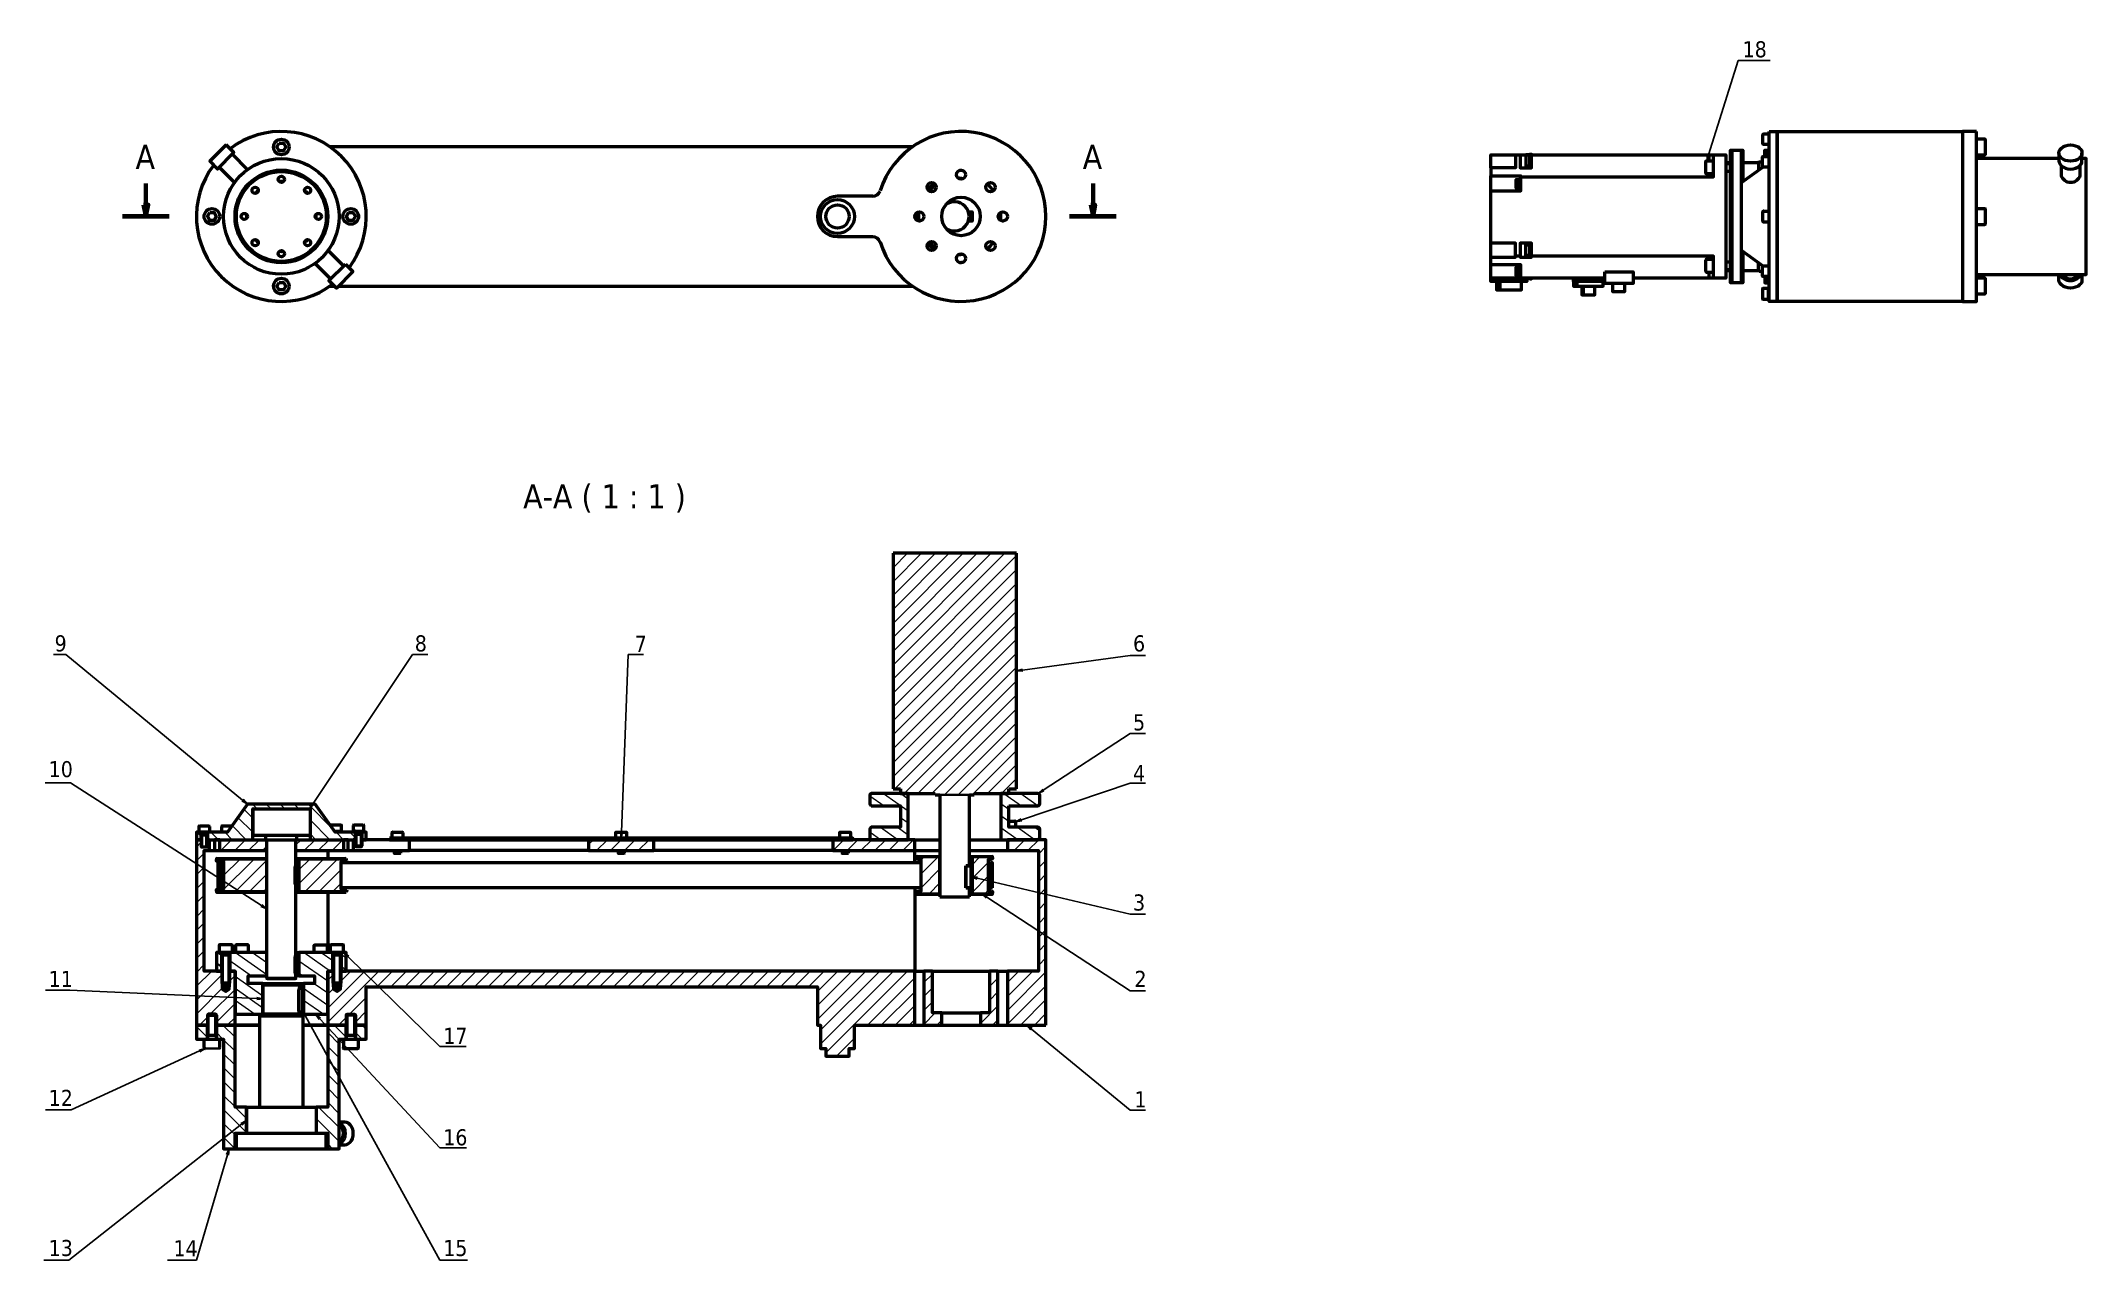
# Model space of a CAD drawing. Header units: millimetres. Extents: x 20106 to 36223, y 4604 to 8014.
# Drawn here: x 20106 to 21425, y 4604 to 5390 of the extents above; entities outside this region: 1.
import ezdxf
from ezdxf import colors
from ezdxf.entities.mleader import LeaderData, LeaderLine
from ezdxf.math import Vec2, Vec3

# ---------------------------------------------------------------- set-up
doc = ezdxf.new("R2010")
doc.units = ezdxf.units.MM
doc.linetypes.add('AM_ISO08W050', pattern=[18, 12, -1.5, 3, -1.5])
doc.linetypes.add('CENTER', pattern=[50.8, 31.75, -6.35, 6.35, -6.35])
doc.layers.get('0').update_dxf_attribs({"lineweight": 35})
for name, color, linetype, lineweight in [('duong tam', 5, 'CENTER', 13), ('Nét mảnh', 130, 'Continuous', 13), ('Nét đậm', 7, 'Continuous', 35)]:
    doc.layers.add(name, color=color, linetype=linetype, lineweight=lineweight)
doc.styles.add('PDF Tahoma', font='tahoma.ttf')
doc.styles.get("Standard").update_dxf_attribs({"font": '', "height": 4.375})
doc.styles.get('Standard').set_extended_font_data('TCVN 7284')
pattern_1 = [(45, (1249.0693, 210.0753), (-4.490128, 4.490128), [])]
pattern_2 = [(145, (1249.0693, 210.0753), (-3.6422104, -5.2016155), [])]
pattern_3 = [(135, (1249.0693, 210.0753), (-4.490128, -4.490128), [])]

msp = doc.modelspace()

# ---------------------------------------------------------------- texts
at = {"layer": 'Nét đậm', "attachment_point": 4, "style": 'PDF Tahoma'}
for s, insert, char_height in [('18', (21203.7, 5384.7), 10.35), ('A', (20166.6, 5315.4), 15.6), ('A', (20777.8, 5315.4), 15.6), ('A-A ( 1 : 1 )', (20416.7, 5095.1), 15.6), ('9', (20114.4, 5001.6), 10.4), ('8', (20346.8, 5001.6), 10.4), ('7', (20488.7, 5001.4), 10.4), ('6', (20810.3, 5001.6), 10.4), ('5', (20810.3, 4950.7), 10.4), ('10', (20110.6, 4920.5), 10.35), ('4', (20810.3, 4918), 10.4), ('3', (20810.3, 4834.5), 10.4), ('11', (20110.6, 4785.3), 10.35), ('2', (20811.2, 4785.3), 10.4), ('17', (20365.2, 4748.6), 10.35), ('12', (20110.6, 4708.6), 10.35), ('1', (20811.2, 4707.6), 10.4), ('16', (20365.2, 4683.1), 10.35), ('13', (20110.6, 4611.7), 10.35), ('14', (20191.1, 4611.6), 10.35), ('15', (20365.2, 4611.7), 10.35)]:
    msp.add_mtext(s, dxfattribs=dict(at, insert=insert, char_height=char_height))

# ---------------------------------------------------------------- blocks, each defined once
blk = doc.blocks.new('_Open')
at = {"color": 0, "linetype": 'ByBlock', "lineweight": -2}
for p, q in [((-1, 0.17), (0, 0)), ((-1, -0.17), (0, 0)), ((0, 0), (-1, 0))]:
    blk.add_line(p, q, dxfattribs=at)

# ---------------------------------------------------------------- hatches: boundary and pattern name
at = {"layer": 'Nét mảnh', "true_color": 0x58ba48}
h = msp.add_hatch(dxfattribs=at)
h.set_pattern_fill('ANSI31', color=85, scale=2)
h.set_pattern_definition(pattern_1)
h.paths.add_polyline_path([(20735.1, 5059.8), (20655.4, 5059.8), (20655.4, 4907.9), (20660.3, 4907.9), (20660.3, 4904.9), (20682.7, 4904.9), (20682.7, 4904), (20685.7, 4904), (20704.7, 4904), (20707.8, 4904), (20707.8, 4904.9), (20730.2, 4904.9), (20730.2, 4907.9), (20735.1, 4907.9)])
h = msp.add_hatch(dxfattribs=at)
h.set_pattern_fill('ANSI31', color=85, scale=2, angle=90)
h.set_pattern_definition(pattern_3)
h.paths.add_polyline_path([(20242.2, 4895), (20242.6, 4895), (20278.8, 4895), (20279.2, 4895), (20279.2, 4875.1), (20308.6, 4875.1), (20308.6, 4880), (20295.5, 4880), (20282.6, 4898.1), (20238.8, 4898.1), (20225.9, 4880), (20214.3, 4880), (20213, 4880, 0.413935), (20213, 4879.9), (20213, 4875.1), (20242.2, 4875.1)])
h = msp.add_hatch(dxfattribs=at)
h.set_pattern_fill('ANSI31', color=85, scale=2, angle=100)
h.set_pattern_definition(pattern_2)
h.paths.add_polyline_path([(20665.2, 4904.9), (20641.3, 4904.9), (20640.4, 4904), (20640.4, 4898.1), (20641.3, 4896.9), (20660.3, 4896.9), (20660.3, 4883.1), (20641.3, 4883.1), (20640.4, 4882.1), (20640.4, 4876), (20641.3, 4875.1), (20665.2, 4875.1)])
h.paths.add_polyline_path([(20750.1, 4904), (20749, 4904.9), (20725, 4904.9), (20725, 4875.1), (20749, 4875.1), (20750.1, 4876), (20750.1, 4882.1), (20749, 4883.1), (20730.2, 4883.1), (20730.2, 4896.9), (20749, 4896.9), (20750.1, 4898.1)])
h = msp.add_hatch(dxfattribs=at)
h.set_pattern_fill('ANSI31', color=85, scale=2, angle=90)
h.set_pattern_definition(pattern_3)
h.paths.add_polyline_path([(20209, 4879.9, 0.414453), (20208.9, 4880), (20207.4, 4880), (20205.9, 4880), (20205.9, 4875.1), (20209, 4875.1)])
h = msp.add_hatch(dxfattribs=at)
h.set_pattern_fill('ANSI31', color=85, scale=2)
h.set_pattern_definition(pattern_1)
h.paths.add_polyline_path([(20222.8, 4780.3), (20222.3, 4780.3), (20222.3, 4790.4), (20218.8, 4790.4), (20210.9, 4790.4), (20210.9, 4859.7), (20205.9, 4862.8), (20205.9, 4755.5), (20213, 4755.5), (20213, 4761.9), (20213.5, 4762.5), (20215.8, 4762.5), (20218.3, 4762.5), (20218.8, 4761.9), (20218.8, 4755.5), (20230.8, 4755.5), (20230.8, 4790.4), (20227.4, 4790.4), (20227.4, 4780.3), (20226.8, 4780.3), (20226.8, 4778.4), (20224.9, 4777.1), (20222.8, 4778.4)])
h.paths.add_polyline_path([(20210.9, 4868.1), (20213.9, 4868.1), (20213.9, 4875.1), (20213.1, 4875.1), (20213, 4874.9), (20213, 4870.5), (20212.4, 4870.2), (20209.3, 4870.2), (20209, 4870.5), (20209, 4875.1), (20205.9, 4875.1), (20205.9, 4862.8), (20210.9, 4859.7)])
h.paths.add_polyline_path([(20251.3, 4875.1), (20250.7, 4875.1), (20242.2, 4875.1), (20220.9, 4875.1), (20220.9, 4868.1), (20251.3, 4868.1)])
h.paths.add_polyline_path([(20300.7, 4875.1), (20279.2, 4875.1), (20270.7, 4875.1), (20270.1, 4875.1), (20270.1, 4868.1), (20300.7, 4868.1)])
h = msp.add_hatch(dxfattribs=at)
h.set_pattern_fill('ANSI31', color=85, scale=2, angle=90)
h.set_pattern_definition(pattern_3)
h.paths.add_polyline_path([(20315.5, 4880), (20312.6, 4880), (20312.6, 4875.1), (20315.5, 4875.1)])
h = msp.add_hatch(dxfattribs=at)
h.set_pattern_fill('ANSI31', color=85, scale=2, angle=90)
h.set_pattern_definition(pattern_3)
h.paths.add_polyline_path([(20629.5, 4876), (20330.5, 4876), (20330.5, 4875.1), (20629.5, 4875.1)])
h = msp.add_hatch(dxfattribs=at)
h.set_pattern_fill('ANSI31', color=85, scale=2)
h.set_pattern_definition(pattern_1)
h.paths.add_polyline_path([(20501, 4875.1), (20459, 4875.1), (20459, 4868.1), (20501, 4868.1)])
h = msp.add_hatch(dxfattribs=at)
h.set_pattern_fill('ANSI31', color=85, scale=2)
h.set_pattern_definition(pattern_1)
h.paths.add_polyline_path([(20669.4, 4875.1), (20616.6, 4875.1), (20616.6, 4868.1), (20669.4, 4868.1)])
h.paths.add_polyline_path([(20754.1, 4875.1), (20729.2, 4875.1), (20729.2, 4868.1), (20749.2, 4868.1), (20749.2, 4790.4), (20729.2, 4790.4), (20729.2, 4755.5), (20754.1, 4755.5)])
h = msp.add_hatch(dxfattribs=at)
h.set_pattern_fill('ANSI31', color=85, scale=2)
h.set_pattern_definition(pattern_1)
h.paths.add_polyline_path([(20299.3, 4861), (20300.8, 4861), (20303, 4861.4), (20302.6, 4862.9), (20300.7, 4862.6), (20272, 4862.6), (20272, 4841.7), (20300.7, 4841.7), (20302.6, 4841.3), (20303, 4842.8), (20300.8, 4843.2), (20299.3, 4843.2)])
h.paths.add_polyline_path([(20251.3, 4862.6), (20220.7, 4862.6), (20218.8, 4862.9), (20218.6, 4861.4), (20220.7, 4861), (20223.4, 4861), (20223.4, 4851.8), (20239.4, 4841.7), (20251.3, 4841.7)])
h.paths.add_polyline_path([(20223.4, 4851.8), (20223.4, 4843.2), (20220.5, 4843.2), (20218.6, 4842.8), (20218.8, 4841.3), (20220.7, 4841.7), (20239.4, 4841.7)])
h = msp.add_hatch(dxfattribs=at)
h.set_pattern_fill('ANSI31', color=85, scale=2)
h.set_pattern_definition(pattern_1)
h.paths.add_polyline_path([(20685.7, 4864.1), (20671.9, 4864.1), (20670.7, 4864.3), (20670.4, 4862.9), (20671.7, 4862.6), (20673.4, 4862.6), (20673.4, 4841.7), (20671.7, 4841.7), (20670.4, 4841.5), (20670.7, 4840), (20671.9, 4840.2), (20685.7, 4840.2)])
h.paths.add_polyline_path([(20717.1, 4862.6), (20718.8, 4862.6), (20719.9, 4862.9), (20719.7, 4864.3), (20718.6, 4864.1), (20706.4, 4864.1), (20706.4, 4840.2), (20718.6, 4840.2), (20719.7, 4840), (20719.9, 4841.5), (20718.8, 4841.7), (20718.6, 4841.7), (20717.1, 4841.7)])
h = msp.add_hatch(dxfattribs=at)
h.set_pattern_fill('ANSI31', color=85, scale=2, angle=90)
h.set_pattern_definition(pattern_3)
h.paths.add_polyline_path([(20220.7, 4853.5), (20219.8, 4854.1), (20219.8, 4844.1), (20220.7, 4844.1)])
h = msp.add_hatch(dxfattribs=at)
h.set_pattern_fill('ANSI31', color=85, scale=2, angle=100)
h.set_pattern_definition(pattern_2)
h.paths.add_polyline_path([(20251.3, 4802.4), (20229.1, 4802.4), (20228.1, 4802.4), (20227.4, 4801.8), (20227.4, 4790.4), (20230.8, 4790.4), (20230.8, 4762.5), (20247.7, 4762.5), (20248.8, 4762.5), (20248.8, 4781.3), (20248.8, 4782.4), (20239.3, 4782.4), (20239.3, 4787.4), (20251.3, 4787.4)])
h = msp.add_hatch(dxfattribs=at)
h.set_pattern_fill('ANSI31', color=85, scale=2, angle=100)
h.set_pattern_definition(pattern_2)
h.paths.add_polyline_path([(20294, 4802.3, 0.411649), (20293.9, 4802.4), (20292.3, 4802.4), (20272, 4802.4), (20272, 4787.4), (20282.1, 4787.4), (20282.1, 4782.4), (20275, 4782.4), (20275, 4762.5), (20290.6, 4762.5), (20290.6, 4790.4), (20294, 4790.4)])
h.paths.add_polyline_path([(20302.6, 4802.4), (20300.9, 4802.4), (20299.3, 4802.4, 0.416978), (20299.2, 4802.3), (20299.2, 4790.4), (20302.4, 4790.4), (20302.6, 4790.6)])
h = msp.add_hatch(dxfattribs=at)
h.set_pattern_fill('ANSI31', color=85, scale=2)
h.set_pattern_definition(pattern_1)
h.paths.add_polyline_path([(20315.5, 4780.3), (20319.6, 4780.3), (20311, 4790.4), (20299.2, 4790.4), (20299.2, 4782.8), (20299.2, 4780.3), (20298.6, 4780.3), (20298.6, 4778.4), (20296.7, 4777.1), (20294.6, 4778.4), (20294.6, 4780.3), (20294, 4780.3), (20294, 4790.4), (20290.6, 4790.4), (20290.6, 4762.5), (20290.6, 4755.5), (20302.6, 4755.5), (20302.6, 4761.9), (20303.1, 4762.5), (20305.6, 4762.5), (20307.9, 4762.5), (20308.6, 4761.9), (20308.6, 4755.5), (20315.5, 4755.5)])
h.paths.add_polyline_path([(20299.2, 4782.8), (20298.6, 4782.4), (20298.6, 4780.3), (20299.2, 4780.3)], flags=17)
h.paths.add_polyline_path([(20294.6, 4782.4), (20294, 4782.8), (20294, 4780.3), (20294.6, 4780.3)], flags=17)
h.paths.add_polyline_path([(20669.4, 4790.4), (20311, 4790.4), (20319.6, 4780.3), (20606.6, 4780.3), (20606.6, 4755.5), (20608.7, 4755.5), (20608.7, 4740.5), (20612.1, 4740.5), (20612.1, 4735.5), (20627.1, 4735.5), (20627.1, 4740.5), (20630.5, 4740.5), (20630.5, 4755.5), (20669.4, 4755.5)])
h = msp.add_hatch(dxfattribs=at)
h.set_pattern_fill('ANSI31', color=85, scale=2)
h.set_pattern_definition(pattern_1)
h.paths.add_polyline_path([(20723.1, 4790.4), (20717.6, 4790.4), (20717.6, 4763.4), (20711.8, 4763.4), (20711.8, 4755.5), (20723.1, 4755.5)])
h.paths.add_polyline_path([(20680.8, 4790.4), (20675.3, 4790.4), (20675.3, 4755.5), (20686.9, 4755.5), (20686.9, 4763.4), (20680.8, 4763.4)])
h = msp.add_hatch(dxfattribs=at)
h.set_pattern_fill('ANSI31', color=85, scale=2, angle=90)
h.set_pattern_definition(pattern_3)
h.paths.add_polyline_path([(20230.8, 4755.5), (20218.8, 4755.5), (20218.8, 4746.6, 0.414297), (20218.9, 4746.5), (20219, 4746.5), (20220.9, 4746.5), (20223.4, 4746.5), (20223.4, 4675.7), (20230.8, 4675.7), (20230.8, 4685.8), (20231.8, 4685.8), (20238.2, 4685.8), (20238.2, 4702.7), (20230.8, 4702.7)])
h.paths.add_polyline_path([(20213, 4755.5), (20205.9, 4755.5), (20205.9, 4746.5), (20210.9, 4746.5), (20212.9, 4746.5, 0.414289), (20213, 4746.6)])
h.paths.add_polyline_path([(20298, 4746.5), (20300.7, 4746.5), (20302.5, 4746.5, 0.414097), (20302.6, 4746.6), (20302.6, 4755.5), (20290.6, 4755.5), (20290.6, 4702.7), (20283.2, 4702.7), (20283.2, 4685.8), (20289.7, 4685.8), (20290.6, 4685.8), (20290.6, 4675.7), (20298, 4675.7)])
h.paths.add_polyline_path([(20315.5, 4755.5), (20308.6, 4755.5), (20308.6, 4746.6, 0.414172), (20308.7, 4746.5), (20310.5, 4746.5), (20315.5, 4746.5)])
at = {"layer": 'Nét đậm', "transparency": 33554559}
for points in [[(20171.7, 5284.5), (20171.7, 5284.5), (20173.3, 5277.1), (20174.8, 5284.5)], [(20783, 5284.5), (20783, 5284.5), (20784.5, 5277.1), (20785.8, 5284.5)]]:
    msp.add_hatch(color=256, dxfattribs=at).paths.add_polyline_path(points)
at = {"layer": 'Nét đậm', "true_color": 0x58ba48}
h = msp.add_hatch(dxfattribs=at)
h.set_pattern_fill('ANSI31', color=85, scale=2, angle=90)
h.set_pattern_definition(pattern_3)
h.paths.add_polyline_path([(20719.5, 4860.1), (20718.6, 4860.1), (20718.6, 4844.1), (20719.5, 4844.1)])
h = msp.add_hatch(dxfattribs=at)
h.set_pattern_fill('ANSI31', color=85, scale=2, angle=100)
h.set_pattern_definition(pattern_2)
h.paths.add_polyline_path([(20222.3, 4802.3, 0.414163), (20222.2, 4802.4), (20220.5, 4802.4), (20218.8, 4802.4), (20218.8, 4790.4), (20222.3, 4790.4)])

# ---------------------------------------------------------------- linework, layer by layer
at = {"layer": 'duong tam', "linetype": 'AM_ISO08W050'}
msp.add_line((36222.5, 8014), (36191.4, 8014), dxfattribs=at)
at = {"layer": 'Nét đậm', "lineweight": 50}
for p, q in [((20735.1, 5059.8), (20655.4, 5059.8)), ((20655.4, 5059.8), (20655.4, 4907.9)), ((20735.1, 4907.9), (20735.1, 5059.8)), ((20655.4, 4907.9), (20660.3, 4907.9)), ((20660.3, 4907.9), (20660.3, 4904.9)), ((20660.3, 4904.9), (20682.7, 4904.9)), ((20682.7, 4904.9), (20682.7, 4904)), ((20682.7, 4904), (20685.7, 4904)), ((20685.7, 4904), (20685.7, 4838.3)), ((20704.7, 4858.2), (20704.7, 4904)), ((20704.7, 4904), (20707.8, 4904)), ((20707.8, 4904), (20707.8, 4904.9)), ((20707.8, 4904.9), (20730.2, 4904.9)), ((20730.2, 4904.9), (20730.2, 4907.9)), ((20730.2, 4907.9), (20735.1, 4907.9)), ((20300.7, 4862.6), (20272, 4862.6)), ((20272, 4862.6), (20272, 4841.7)), ((20302.6, 4862.9), (20300.7, 4862.6)), ((20300.8, 4861), (20303, 4861.4)), ((20303, 4861.4), (20302.6, 4862.9)), ((20702.3, 4857.8), (20702.3, 4858.2)), ((20702.3, 4858.2), (20704.7, 4858.2)), ((20702.3, 4855.2), (20702.3, 4857.8)), ((20702.6, 4855.2), (20702.6, 4858.2)), ((20705.9, 4855.2), (20705.9, 4858.2)), ((20705.9, 4858.2), (20706.2, 4857.8)), ((20706.2, 4857.8), (20706.2, 4855.2)), ((20702.3, 4847.2), (20702.3, 4855.2)), ((20702.3, 4844.5), (20702.3, 4847.2)), ((20702.3, 4844.1), (20702.3, 4844.5)), ((20704.7, 4844.1), (20702.3, 4844.1)), ((20702.6, 4847.2), (20702.6, 4855.2)), ((20702.6, 4844.1), (20702.6, 4847.2)), ((20702.6, 4844.1), (20705.9, 4844.1)), ((20704.7, 4838.3), (20704.7, 4844.1)), ((20705.9, 4847.2), (20705.9, 4855.2)), ((20705.9, 4844.1), (20705.9, 4847.2)), ((20706.2, 4844.5), (20705.9, 4844.1)), ((20706.2, 4855.2), (20706.2, 4847.2)), ((20706.2, 4847.2), (20706.2, 4844.5)), ((20272, 4841.7), (20300.7, 4841.7)), ((20300.7, 4841.7), (20302.6, 4841.3)), ((20302.6, 4841.3), (20300.7, 4841.7)), ((20300.8, 4843.2), (20303, 4842.8)), ((20303, 4842.8), (20302.6, 4841.3)), ((20685.7, 4838.3), (20704.7, 4838.3))]:
    msp.add_line(p, q, dxfattribs=at)
at = {"layer": 'Nét đậm'}
for p, q in [((20685.7, 4904), (20704.7, 4904)), ((20292.9, 4884.6), (20292.8, 4884.6)), ((20300.8, 4861), (20300.7, 4861)), ((20718.6, 4841.7), (20718.8, 4841.7)), ((20211.5, 4740.5), (20220.3, 4740.5))]:
    msp.add_line(p, q, dxfattribs=at)
at = {"layer": 'Nét đậm', "lineweight": 50}
for points in [[(20225.1, 5323.2), (20214.5, 5312.6), (20219.4, 5307.6), (20230, 5318.3)], [(20259.3, 5324.3), (20262.1, 5324.3), (20263.6, 5321.9), (20262.1, 5319.4), (20259.3, 5319.4), (20257.8, 5321.9)], [(21220.8, 5331.7), (21225.9, 5331.7), (21225.9, 5222.2), (21220.8, 5222.2)], [(21225.9, 5331.7), (21345.6, 5331.7), (21345.6, 5222.2), (21225.9, 5222.2)], [(21354.5, 5331.7), (21345.6, 5331.7), (21345.6, 5222.2), (21354.5, 5222.2)], [(21407.8, 5317.9), (21408, 5319), (21408.6, 5320.2), (21409.4, 5321.1), (21410.7, 5322.1), (21412, 5322.6), (21413.5, 5323), (21415.2, 5323.2), (21416.9, 5323), (21418.5, 5322.6), (21420, 5322.1), (21421.1, 5321.1), (21422.1, 5320.2), (21422.5, 5319), (21422.6, 5317.9), (21422.5, 5316.7), (21422.1, 5315.6), (21421.1, 5314.5), (21420, 5313.7), (21418.5, 5313.1), (21416.9, 5312.8), (21415.2, 5312.6), (21413.5, 5312.8), (21412, 5313.1), (21410.7, 5313.7), (21409.4, 5314.5), (21408.6, 5315.6), (21408, 5316.7)], [(20214.5, 5279.5), (20217.3, 5279.5), (20218.6, 5277.1), (20217.3, 5274.4), (20214.5, 5274.4), (20213, 5277.1)], [(20304.1, 5279.5), (20306.9, 5279.5), (20308.5, 5277.1), (20306.9, 5274.4), (20304.1, 5274.4), (20302.8, 5277.1)], [(20705.9, 5279.9), (20706.2, 5279.5), (20706.2, 5274.4), (20705.9, 5274)], [(20302, 5246.3), (20306.9, 5241.4), (20296.3, 5230.7), (20291.4, 5235.7)], [(21114.7, 5241.2), (21133.1, 5241.2), (21133.1, 5233.8), (21114.7, 5233.8)], [(20259.3, 5234.5), (20262.1, 5234.5), (20263.6, 5232.1), (20262.1, 5229.6), (20259.3, 5229.6), (20257.8, 5232.1)], [(20641.3, 4896.9), (20660.3, 4896.9), (20660.3, 4883.1), (20641.3, 4883.1), (20640.4, 4882.1), (20640.4, 4876), (20641.3, 4875.1), (20665.2, 4875.1), (20665.2, 4904.9), (20641.3, 4904.9), (20640.4, 4904), (20640.4, 4898.1)], [(20730.2, 4896.9), (20749, 4896.9), (20750.1, 4898.1), (20750.1, 4904), (20749, 4904.9), (20725, 4904.9), (20725, 4875.1), (20749, 4875.1), (20750.1, 4876), (20750.1, 4882.1), (20749, 4883.1), (20730.2, 4883.1)], [(20213, 4870.5), (20212.4, 4870.2), (20209.3, 4870.2), (20209, 4870.5)], [(20220.9, 4868.1), (20220.9, 4875.1), (20217.5, 4875.1), (20217.5, 4868.1)], [(20300.7, 4875.1), (20300.7, 4868.1), (20303.9, 4868.1), (20303.9, 4875.1)], [(20312.6, 4871.1), (20312.1, 4870.5), (20309, 4870.5), (20308.6, 4871.1)], [(20315.5, 4875.1), (20315.5, 4880), (20312.6, 4880), (20312.6, 4875.1)], [(20330.5, 4876), (20330.5, 4875.1), (20629.5, 4875.1), (20629.5, 4876)], [(20501, 4868.1), (20501, 4875.1), (20459, 4875.1), (20459, 4868.1)], [(20616.6, 4875.1), (20616.6, 4868.1), (20669.4, 4868.1), (20669.4, 4875.1)], [(20754.1, 4755.5), (20754.1, 4875.1), (20729.2, 4875.1), (20729.2, 4868.1), (20749.2, 4868.1), (20749.2, 4790.4), (20729.2, 4790.4), (20729.2, 4755.5)], [(20220.7, 4860.1), (20219.8, 4860.1), (20219.8, 4844.1), (20220.7, 4844.1)], [(20271.6, 4848.1), (20271.6, 4845.7), (20271.2, 4845.1), (20271.2, 4848.1), (20271.2, 4856.1), (20271.2, 4859.1), (20271.6, 4858.8), (20271.6, 4856.1)], [(20337.5, 4866.5), (20337.1, 4866.2), (20333.9, 4866.2), (20333.5, 4866.5)], [(20482, 4866.5), (20481.6, 4866.2), (20478.4, 4866.2), (20478, 4866.5)], [(20626.5, 4866.5), (20626.1, 4866.2), (20622.9, 4866.2), (20622.5, 4866.5)], [(20719.5, 4844.1), (20719.5, 4860.1), (20718.6, 4860.1), (20718.6, 4844.1)], [(20675.3, 4790.4), (20675.3, 4755.5), (20686.9, 4755.5), (20686.9, 4763.4), (20680.8, 4763.4), (20680.8, 4790.4)], [(20723.1, 4755.5), (20723.1, 4790.4), (20717.6, 4790.4), (20717.6, 4763.4), (20711.8, 4763.4), (20711.8, 4755.5)], [(20246.8, 4755.5), (20230.8, 4755.5)], [(20274.7, 4761.4), (20273.7, 4762.5), (20248.8, 4762.5), (20247.7, 4762.5), (20246.8, 4761.4)], [(20290.6, 4755.5), (20274.7, 4755.5)]]:
    msp.add_lwpolyline(points, close=True, dxfattribs=at)
for points in [[(20667.7, 5321.9), (20292.3, 5321.9)], [(21203.9, 5254.3), (21203.9, 5234.1), (21203, 5234.1), (21196.9, 5234.1), (21195.9, 5234.1), (21195.9, 5319.8), (21196.9, 5319.8), (21203, 5319.8), (21203.9, 5319.8), (21203.9, 5299.6)], [(21196.9, 5234.1), (21196.9, 5319.8)], [(21203, 5298.9), (21203, 5319.8)], [(21218, 5315.6), (21218, 5319.8), (21218.9, 5319.8), (21220.8, 5319.8)], [(21218.9, 5315.6), (21218.9, 5319.8)], [(20230.4, 5298.9), (20220.5, 5308.8)], [(20238.8, 5307.2), (20229.1, 5317.1)], [(21057.1, 5316.7), (21057.1, 5308.4), (21041.2, 5308.4), (21041.2, 5303.3), (21060.6, 5303.3), (21060.6, 5302.5), (21182.1, 5302.5), (21182.1, 5303.3), (21182.1, 5304.4)], [(21041.2, 5308.4), (21041.2, 5312.4), (21041.2, 5316.7), (21057.1, 5316.7), (21060.2, 5316.7), (21065.1, 5316.7), (21066.4, 5316.7), (21063.8, 5316.7), (21063.8, 5309.7), (21066.4, 5309.7)], [(21060.2, 5316.7), (21060.2, 5308.4), (21065.1, 5308.4), (21067.4, 5308.4), (21067.4, 5316.7)], [(21065.1, 5316.7), (21065.1, 5316.7)], [(21065.1, 5308.4), (21065.1, 5309.7)], [(21067.4, 5309.5), (21066.4, 5309.5), (21066.4, 5317.1), (21067.4, 5317.1), (21067.4, 5316.7), (21182.1, 5316.7), (21184.9, 5316.7), (21192.9, 5316.7), (21192.9, 5309.9), (21192.9, 5244), (21192.9, 5237.2), (21184.9, 5237.2), (21182.1, 5237.2), (21133.1, 5237.2)], [(21182.1, 5312.9), (21182.1, 5316.7)], [(21182.1, 5302.5), (21184.9, 5302.5), (21184.9, 5309.9), (21184.9, 5316.7)], [(21192.9, 5311.8), (21195.9, 5311.8)], [(21192.9, 5311.2), (21195.9, 5311.2)], [(21192.9, 5306.1), (21195.9, 5306.1)], [(21217, 5245), (21203, 5255), (21203, 5298.9), (21216.8, 5308.8)], [(21203.9, 5311.8), (21214, 5311.8), (21214, 5306.9)], [(21214.3, 5312.2), (21216.4, 5312.2)], [(21354.5, 5239.6), (21425.3, 5239.6), (21425.3, 5314.3), (21422.6, 5314.3)], [(21407.8, 5314.3), (21354.5, 5314.3)], [(21407.8, 5317.9), (21407.8, 5312.9), (21408, 5311.8), (21408.6, 5310.7), (21409.4, 5309.5), (21410.7, 5308.8), (21412, 5308.2), (21413.5, 5307.8), (21415.2, 5307.6), (21416.9, 5307.8), (21418.5, 5308.2), (21420, 5308.8), (21421.1, 5309.5), (21422.1, 5310.7), (21422.5, 5311.8), (21422.6, 5312.9), (21422.6, 5317.9)], [(21041.2, 5293.6), (21041.2, 5298.1), (21041.2, 5303.3)], [(21184.9, 5237.2), (21184.9, 5244), (21184.9, 5251.4), (21182.1, 5251.4), (21067.4, 5251.4), (21067.4, 5254.1), (21067.4, 5256.5), (21067.4, 5259.8), (21065.1, 5259.8), (21060.2, 5259.8), (21060.2, 5251.4), (21057.1, 5251.4), (21057.1, 5259.8), (21041.2, 5259.8), (21041.2, 5293.6), (21060.6, 5293.6), (21060.6, 5302.5)], [(21059.4, 5295.3), (21057.5, 5295.3), (21057.5, 5300.8), (21059.4, 5300.8)], [(21060.2, 5295.1), (21059.4, 5295.1), (21059.4, 5301), (21060.2, 5301)], [(21060.6, 5295.1), (21060.2, 5295.1), (21060.2, 5301.2), (21060.6, 5301.2)], [(21182.1, 5302.9), (21184.9, 5302.9)], [(20642.3, 5290), (20619.5, 5290)], [(20704.2, 5279.9), (20706.4, 5279.9), (20706.4, 5274), (20704.2, 5274)], [(20300.9, 5245.2), (20291, 5255)], [(20619.5, 5264), (20642.3, 5264)], [(21041.2, 5250.7), (21041.2, 5255.8), (21041.2, 5259.8)], [(21066.4, 5251.8), (21063.8, 5251.8), (21063.8, 5258.8), (21066.4, 5258.8)], [(21065.1, 5258.8), (21065.1, 5259.8)], [(21067.4, 5251.6), (21066.4, 5251.6), (21066.4, 5259), (21067.4, 5259)], [(21203, 5234.1), (21203, 5255)], [(20292.5, 5236.8), (20282.6, 5246.7)], [(21060.6, 5237.2), (21060.6, 5245.5), (21060.6, 5245.9), (21041.2, 5245.9), (21041.2, 5250.7), (21057.1, 5250.7), (21057.1, 5251.4)], [(21114.7, 5237.2), (21060.6, 5237.2), (21041.2, 5237.2), (21041.2, 5241.5), (21041.2, 5245.9)], [(21059.4, 5238.7), (21057.5, 5238.7), (21057.5, 5244.2), (21059.4, 5244.2)], [(21060.2, 5238.5), (21059.4, 5238.5), (21059.4, 5244.4), (21060.2, 5244.4)], [(21060.2, 5251.4), (21060.2, 5250.7), (21065.1, 5250.7), (21067.4, 5250.7), (21067.4, 5251.4)], [(21060.6, 5238.5), (21060.2, 5238.5), (21060.2, 5244.6), (21060.6, 5244.6)], [(21065.1, 5251.8), (21065.1, 5250.7)], [(21180, 5241.5), (21180, 5249)], [(21180.5, 5249.5), (21184.9, 5249.5)], [(21180.5, 5241), (21184.9, 5241)], [(21182.1, 5251.4), (21182.1, 5250.7), (21182.1, 5249.5)], [(21182.1, 5251), (21184.9, 5251)], [(21182.1, 5237.2), (21182.1, 5241)], [(21192.9, 5247.8), (21195.9, 5247.8)], [(21192.9, 5242.7), (21195.9, 5242.7)], [(21192.9, 5242.1), (21195.9, 5242.1)], [(21203.9, 5242.1), (21214, 5242.1), (21214, 5247.1)], [(21214.3, 5241.7), (21216.4, 5241.7)], [(21422.6, 5239.6), (21422.6, 5236), (21422.5, 5234.9), (21422.1, 5233.8), (21421.1, 5232.8), (21420, 5231.9), (21418.5, 5231.3), (21416.9, 5230.9), (21415.2, 5230.7), (21413.5, 5230.9), (21412, 5231.3), (21410.7, 5231.9), (21409.4, 5232.8), (21408.6, 5233.8), (21408, 5234.9), (21407.8, 5236), (21407.8, 5239.6)], [(20292.3, 5232.1), (20295, 5232.1)], [(20297.6, 5232.1), (20667.7, 5232.1)], [(21064.5, 5237.2), (21064.5, 5235.1), (21041.2, 5235.1), (21041.2, 5237.2)], [(21044.8, 5235.1), (21044.8, 5229.6), (21047.3, 5229.6), (21047.3, 5235.1)], [(21047.3, 5229.6), (21060.9, 5229.6), (21060.9, 5235.1)], [(21066.4, 5237.2), (21066.4, 5236.8), (21067.4, 5236.8), (21067.4, 5237.2)], [(21094.4, 5237.2), (21094.4, 5235.3), (21096.8, 5235.3), (21096.8, 5237.2)], [(21094.5, 5235.3), (21094.5, 5232.1), (21096.8, 5232.1), (21096.8, 5235.3), (21113.7, 5235.3), (21113.7, 5237.2)], [(21096.8, 5232.1), (21113.7, 5232.1), (21113.7, 5235.3)], [(21099.9, 5232.1), (21099.9, 5226.5), (21101, 5226.5), (21101, 5232.1)], [(21101, 5226.5), (21108.2, 5226.5), (21108.2, 5232.1)], [(21127.4, 5233.8), (21127.4, 5228.3), (21120, 5228.3), (21120, 5233.8)], [(21218, 5238.3), (21218, 5234.1), (21218.9, 5234.1), (21220.8, 5234.1)], [(21218.9, 5234.1), (21218.9, 5238.3)], [(21220.4, 5229.2), (21220.8, 5229.2)], [(21220.4, 5225.2), (21220.8, 5225.2)], [(20213, 4870.5), (20213, 4880), (20213, 4875.1), (20242.2, 4875.1), (20242.2, 4895), (20242.6, 4895), (20278.8, 4895), (20279.2, 4895), (20279.2, 4875.1), (20308.6, 4875.1), (20308.6, 4880), (20295.5, 4880), (20282.6, 4898.1), (20238.8, 4898.1), (20225.9, 4880), (20214.3, 4880), (20207.4, 4880), (20205.9, 4880), (20205.9, 4875.1), (20209, 4875.1), (20209, 4880), (20209, 4870.5)], [(20207.4, 4883.6), (20207.4, 4880)], [(20207.8, 4884), (20213.9, 4884)], [(20214.3, 4883.6), (20214.3, 4880)], [(20222.1, 4883.6), (20222.1, 4880)], [(20222.4, 4884), (20228.5, 4884)], [(20242.2, 4894.6), (20242.2, 4878.3)], [(20279.2, 4894.6), (20279.2, 4878.3)], [(20292.9, 4884.6), (20299.1, 4884.6)], [(20295.2, 4880.6), (20299.5, 4880.6), (20299.5, 4884.2)], [(20307.1, 4884.2), (20307.1, 4880.6), (20314, 4880.6), (20314, 4884.2)], [(20307.5, 4884.6), (20313.6, 4884.6)], [(20730.2, 4887.1), (20734.2, 4887.1)], [(20734.5, 4886.7), (20734.5, 4883.1)], [(20209, 4875.1), (20205.9, 4875.1), (20205.9, 4755.5), (20213, 4755.5)], [(20209, 4878.3), (20213, 4878.3)], [(20222.3, 4790.4), (20210.9, 4790.4), (20210.9, 4868.1), (20214.3, 4868.1), (20214.3, 4875.1), (20213, 4875.1)], [(20242.2, 4875.1), (20250.7, 4875.1), (20270.7, 4875.1), (20279.2, 4875.1)], [(20242.5, 4878.1), (20278.9, 4878.1)], [(20250.7, 4875.1), (20250.7, 4878.1)], [(20251.3, 4785.8), (20251.3, 4875.1)], [(20270.1, 4801.2), (20270.1, 4845.1), (20270.1, 4845.3), (20270.1, 4845.5), (20270.1, 4845.7), (20269.9, 4846), (20269.9, 4846.4), (20269.7, 4847), (20269.7, 4847.6), (20269.7, 4848.1), (20269.7, 4856.1), (20269.7, 4856.7), (20269.7, 4857.2), (20269.9, 4857.8), (20269.9, 4858.2), (20270.1, 4858.6), (20270.1, 4858.9), (20270.1, 4859.1), (20270.1, 4875.1)], [(20270.7, 4875.1), (20270.7, 4878.1)], [(20298, 4880.4), (20298, 4880)], [(20308.6, 4875.1), (20307.1, 4875.1), (20307.1, 4868.1), (20343.4, 4868.1), (20343.4, 4875.1), (20312.6, 4875.1)], [(20308.6, 4880.4), (20308.6, 4871.1)], [(20308.6, 4878.7), (20312.6, 4878.7)], [(20312.6, 4880.4), (20312.6, 4871.1)], [(20332, 4879.6), (20332, 4876)], [(20332.4, 4880), (20338.6, 4880)], [(20339, 4879.6), (20339, 4876)], [(20669.4, 4875.1), (20685.7, 4875.1)], [(20704.7, 4875.1), (20725, 4875.1)], [(20214.3, 4868.1), (20217.5, 4868.1)], [(20220.5, 4843.2), (20218.6, 4842.8), (20218.8, 4841.3), (20220.7, 4841.7), (20251.3, 4841.7), (20251.3, 4862.6), (20220.7, 4862.6), (20218.8, 4862.9), (20218.6, 4861.4), (20220.7, 4861)], [(20218.8, 4862.9), (20251.3, 4862.9)], [(20220.7, 4861), (20223.4, 4861), (20223.4, 4843.2), (20220.5, 4843.2)], [(20220.7, 4860.1), (20222.1, 4860.1)], [(20220.9, 4868.1), (20251.3, 4868.1)], [(20222.1, 4843.2), (20222.1, 4861)], [(20270.1, 4868.1), (20300.7, 4868.1)], [(20270.1, 4862.9), (20302.6, 4862.9)], [(20270.1, 4862.6), (20272, 4862.6)], [(20271.2, 4859.1), (20270.1, 4859.1)], [(20290.6, 4868.1), (20290.6, 4862.9)], [(20300.8, 4843.2), (20299.3, 4843.2), (20299.3, 4861), (20300.7, 4861)], [(20673.4, 4860.1), (20299.3, 4860.1)], [(20303.9, 4868.1), (20307.1, 4868.1)], [(20333.5, 4868.1), (20333.5, 4866.5)], [(20337.5, 4868.1), (20337.5, 4866.5)], [(20459, 4868.1), (20454.1, 4868.1), (20348.5, 4868.1), (20343.4, 4868.1)], [(20478, 4868.1), (20478, 4866.5)], [(20482, 4868.1), (20482, 4866.5)], [(20616.6, 4868.1), (20611.5, 4868.1), (20505.9, 4868.1), (20501, 4868.1)], [(20622.5, 4868.1), (20622.5, 4866.5)], [(20626.5, 4868.1), (20626.5, 4866.5)], [(20669.4, 4860.1), (20669.4, 4868.1), (20685.7, 4868.1)], [(20671.7, 4841.7), (20670.4, 4841.5), (20670.7, 4840), (20671.9, 4840.2), (20685.7, 4840.2), (20685.7, 4864.1), (20671.9, 4864.1), (20670.7, 4864.3), (20670.4, 4862.9), (20671.7, 4862.6)], [(20670.7, 4864.3), (20685.7, 4864.3)], [(20671.7, 4862.6), (20673.4, 4862.6), (20673.4, 4841.7), (20671.7, 4841.7)], [(20705.9, 4858.2), (20702.6, 4858.2)], [(20704.7, 4868.1), (20729.2, 4868.1)], [(20704.7, 4864.3), (20719.7, 4864.3)], [(20704.7, 4864.1), (20706.4, 4864.1)], [(20718.8, 4862.6), (20719.9, 4862.9), (20719.7, 4864.3), (20718.6, 4864.1), (20706.4, 4864.1), (20706.4, 4840.2), (20718.6, 4840.2), (20719.7, 4840), (20719.9, 4841.5), (20718.8, 4841.7)], [(20718.6, 4841.7), (20717.1, 4841.7), (20717.1, 4862.6), (20718.8, 4862.6)], [(20717.1, 4860.1), (20718.6, 4860.1)], [(20220.7, 4844.1), (20222.1, 4844.1)], [(20271.2, 4845.1), (20270.1, 4845.1)], [(20673.4, 4844.1), (20299.3, 4844.1)], [(20669.4, 4844.1), (20669.4, 4790.4), (20675.3, 4790.4)], [(20717.1, 4844.1), (20718.6, 4844.1)], [(20218.8, 4841.3), (20251.3, 4841.3)], [(20272, 4841.7), (20270.1, 4841.7)], [(20270.1, 4841.3), (20302.6, 4841.3)], [(20290.6, 4841.3), (20290.6, 4802.4)], [(20670.7, 4840), (20685.7, 4840)], [(20706.4, 4840.2), (20704.7, 4840.2)], [(20704.7, 4840), (20719.7, 4840)], [(20229.1, 4802.4), (20222.3, 4802.4), (20220.5, 4802.4), (20218.8, 4802.4), (20218.8, 4790.4), (20222.3, 4790.4), (20222.3, 4802.3), (20222.3, 4782.8)], [(20227.4, 4782.8), (20226.8, 4782.4), (20222.8, 4782.4), (20222.3, 4782.8), (20227.4, 4782.8), (20227.4, 4802.3), (20227.4, 4790.4), (20230.8, 4790.4), (20230.8, 4762.5), (20247.7, 4762.5)], [(20222.3, 4800.8), (20227.4, 4800.8)], [(20270.1, 4785.8), (20269.7, 4785.3), (20251.7, 4785.3), (20251.3, 4785.8), (20270.1, 4785.8), (20270.1, 4787.4), (20270.1, 4787.6), (20270.1, 4787.9), (20269.9, 4788.3), (20269.9, 4788.7), (20269.7, 4789.3), (20269.7, 4789.8), (20269.7, 4790.4), (20269.7, 4798.4), (20269.7, 4798.9), (20269.7, 4799.5), (20269.9, 4799.9), (20269.9, 4800.5), (20270.1, 4800.8), (20270.1, 4801), (20270.1, 4801.2), (20271.2, 4801.2)], [(20270.1, 4802.4), (20272, 4802.4)], [(20272, 4787.4), (20271.2, 4787.4), (20271.2, 4790.4), (20271.2, 4798.4), (20271.2, 4801.2), (20271.6, 4800.8), (20271.6, 4798.4), (20271.6, 4790.4), (20271.6, 4787.7), (20271.2, 4787.4), (20270.1, 4787.4)], [(20300.9, 4802.4), (20294, 4802.4), (20292.3, 4802.4), (20272, 4802.4), (20272, 4787.4), (20282.1, 4787.4), (20282.1, 4782.4), (20275, 4782.4), (20275, 4762.5), (20290.6, 4762.5), (20290.6, 4790.4), (20294, 4790.4), (20294, 4802.3), (20294, 4782.8)], [(20294, 4800.8), (20299.2, 4800.8)], [(20218.8, 4761.9), (20218.3, 4762.5), (20215.8, 4762.5), (20213.5, 4762.5), (20213, 4761.9), (20218.8, 4761.9), (20218.8, 4746.5), (20218.8, 4755.5), (20230.8, 4755.5), (20230.8, 4790.4), (20227.4, 4790.4)], [(20227.4, 4780.3), (20222.3, 4780.3)], [(20226.8, 4782.4), (20226.8, 4778.4), (20224.9, 4777.1), (20222.8, 4778.4), (20222.8, 4782.4)], [(20222.8, 4778.4), (20226.8, 4778.4)], [(20248.8, 4782.4), (20249.8, 4782.4)], [(20272.8, 4762.5), (20272.6, 4762.5), (20272.6, 4762.7), (20272.4, 4763.1), (20272.4, 4763.6), (20272.2, 4764.2), (20272, 4765), (20272, 4765.7), (20272, 4766.5), (20272, 4776.4), (20272, 4777.1), (20272, 4777.9), (20272.2, 4778.6), (20272.4, 4779.2), (20272.4, 4779.8), (20272.6, 4780.2), (20272.6, 4780.3), (20272.8, 4780.3), (20272.8, 4781.3), (20248.8, 4781.3), (20249.8, 4782.4), (20271.6, 4782.4), (20272.8, 4781.3)], [(20271.6, 4782.4), (20272, 4782.4), (20275, 4782.4)], [(20272, 4782.4), (20272, 4782.1)], [(20274.3, 4780.3), (20272.8, 4780.3)], [(20275, 4762.5), (20274.3, 4762.5), (20274.3, 4766.5), (20274.3, 4776.4), (20274.3, 4780.3), (20274.7, 4780), (20274.7, 4776.4), (20274.7, 4766.5), (20274.7, 4762.9), (20274.3, 4762.5), (20273.7, 4762.5)], [(20294, 4790.4), (20290.6, 4790.4), (20290.6, 4755.5), (20302.6, 4755.5)], [(20299.2, 4780.3), (20294, 4780.3)], [(20298.6, 4782.4), (20298.6, 4778.4), (20296.7, 4777.1), (20294.6, 4778.4), (20294.6, 4782.4)], [(20294.6, 4778.4), (20298.6, 4778.4)], [(20308.6, 4761.9), (20308.6, 4746.5), (20308.6, 4755.5), (20315.5, 4755.5), (20315.5, 4780.3), (20606.6, 4780.3), (20606.6, 4755.5), (20608.7, 4755.5), (20608.7, 4740.5), (20612.1, 4740.5), (20612.1, 4735.5), (20627.1, 4735.5), (20627.1, 4740.5), (20630.5, 4740.5), (20630.5, 4755.5), (20669.4, 4755.5), (20669.4, 4790.4), (20299.2, 4790.4)], [(20680.8, 4790.4), (20717.6, 4790.4)], [(20723.1, 4790.4), (20729.2, 4790.4)], [(20213, 4761.9), (20213, 4746.5), (20213, 4755.5), (20205.9, 4755.5), (20205.9, 4746.5), (20210.9, 4746.5), (20219, 4746.5), (20220.9, 4746.5)], [(20238.2, 4685.8), (20238.2, 4702.7), (20230.8, 4702.7), (20230.8, 4755.5), (20218.8, 4755.5)], [(20246.8, 4702.7), (20246.8, 4761.4)], [(20274.7, 4702.7), (20274.7, 4761.4)], [(20302.6, 4761.9), (20303.1, 4762.5), (20305.6, 4762.5), (20307.9, 4762.5), (20308.6, 4761.9), (20302.6, 4761.9), (20302.6, 4746.5), (20302.6, 4755.5), (20290.6, 4755.5), (20290.6, 4702.7), (20283.2, 4702.7), (20283.2, 4685.8)], [(20300.7, 4746.5), (20308.6, 4746.5), (20310.5, 4746.5), (20315.5, 4746.5), (20315.5, 4755.5), (20308.6, 4755.5)], [(20669.4, 4755.5), (20675.3, 4755.5)], [(20686.9, 4763.4), (20711.8, 4763.4)], [(20686.9, 4755.5), (20711.8, 4755.5)], [(20723.1, 4755.5), (20729.2, 4755.5)], [(20210.9, 4741.1), (20210.9, 4746.5)], [(20213, 4749), (20218.8, 4749)], [(20220.9, 4741), (20220.9, 4746.5), (20223.4, 4746.5), (20223.4, 4675.7), (20230.8, 4675.7), (20230.8, 4685.8), (20231.8, 4685.8), (20283.2, 4685.8), (20289.7, 4685.8), (20290.6, 4685.8), (20290.6, 4675.7), (20298, 4675.7), (20298, 4746.5), (20300.7, 4746.5), (20300.7, 4741)], [(20301.3, 4740.5), (20310, 4740.5)], [(20302.6, 4749), (20308.6, 4749)], [(20310.5, 4741), (20310.5, 4746.5)], [(20238.2, 4702.7), (20238.6, 4702.7), (20282.8, 4702.7), (20283.2, 4702.7)], [(20238.2, 4702.3), (20238.2, 4686)], [(20283.2, 4702.3), (20283.2, 4686)], [(20231.8, 4675.7), (20231.8, 4685.8)], [(20289.7, 4675.7), (20289.7, 4685.8)], [(20298, 4693.2), (20301.6, 4693.2), (20302.8, 4693), (20303.9, 4692.4), (20304.9, 4691.5), (20305.8, 4690.3), (20306.4, 4689), (20306.8, 4687.3), (20306.9, 4685.8), (20306.8, 4684.1), (20306.4, 4682.4), (20305.8, 4681), (20304.9, 4679.9), (20303.9, 4678.9), (20302.8, 4678.4), (20301.6, 4678.2), (20298, 4678.2)], [(20230.8, 4675.7), (20231.8, 4675.7), (20289.7, 4675.7), (20290.6, 4675.7)]]:
    msp.add_lwpolyline(points, dxfattribs=at)
for points in [[(21220.8, 5323.4), (21217.3, 5323.4, -0.414214), (21216.8, 5323.9), (21216.8, 5329.7, -0.414214), (21217.3, 5330.2), (21220.8, 5330.2)], [(21354.5, 5316.7), (21359.9, 5316.7, 0.414214), (21360.4, 5317.2), (21360.4, 5326.3, 0.414214), (21359.9, 5326.8), (21354.5, 5326.8)], [(21184.9, 5304.4), (21180.5, 5304.4, -0.414214), (21180, 5304.9), (21180, 5312.5, -0.414214), (21180.5, 5312.9), (21184.9, 5312.9)], [(21220.8, 5308.8), (21216.9, 5308.8, -0.414214), (21216.4, 5309.2), (21216.4, 5315.1, -0.414214), (21216.9, 5315.6), (21217.4, 5315.6), (21220.8, 5315.6)], [(21421.3, 5309.7), (21421.3, 5303.4, -0.762019), (21409.4, 5303.4), (21409.4, 5309.7)], [(21220.8, 5273.4), (21217.3, 5273.4, -0.414214), (21216.8, 5273.9), (21216.8, 5280, -0.414214), (21217.3, 5280.5), (21220.8, 5280.5)], [(21354.5, 5271.9), (21359.9, 5271.9, 0.414214), (21360.4, 5272.4), (21360.4, 5281.5, 0.414214), (21359.9, 5282), (21354.5, 5282)], [(21220.8, 5238.3), (21216.9, 5238.3, -0.414214), (21216.4, 5238.8), (21216.4, 5244.7, -0.414214), (21216.9, 5245.2), (21220.8, 5245.2)], [(21354.5, 5227.1), (21359.9, 5227.1, 0.414214), (21360.4, 5227.6), (21360.4, 5236.7, 0.414214), (21359.9, 5237.2), (21354.5, 5237.2)], [(20476.5, 4876), (20476.5, 4879.5, -0.414214), (20477, 4880), (20483, 4880, -0.414214), (20483.5, 4879.5), (20483.5, 4876)], [(20621, 4876), (20621, 4879.5, -0.414214), (20621.5, 4880), (20627.5, 4880, -0.414214), (20628, 4879.5), (20628, 4876)], [(20248.8, 4781.3), (20248.8, 4762.5), (20248.8, 4782.4), (20239.3, 4782.4), (20239.3, 4787.4), (20251.3, 4787.4), (20251.3, 4802.4), (20229.1, 4802.4), (20229.1, 4806.8, 0.414214), (20228.6, 4807.3), (20221, 4807.3, 0.414214), (20220.5, 4806.8), (20220.5, 4802.4)], [(20239.5, 4802.4), (20239.5, 4806.8, 0.414214), (20239, 4807.3), (20231.7, 4807.3, 0.414214), (20231.2, 4806.8), (20231.2, 4802.4)], [(20281.9, 4802.4), (20281.9, 4806.8, -0.414214), (20282.4, 4807.3), (20289.7, 4807.3, -0.414214), (20290.2, 4806.8), (20290.2, 4802.4)], [(20299.2, 4782.8), (20298.6, 4782.4), (20294.6, 4782.4), (20294, 4782.8), (20299.2, 4782.8), (20299.2, 4802.3), (20299.2, 4790.4), (20302.6, 4790.4), (20302.6, 4802.4), (20300.9, 4802.4), (20300.9, 4806.8, 0.414214), (20300.4, 4807.3), (20292.8, 4807.3, 0.414214), (20292.3, 4806.8), (20292.3, 4802.4)]]:
    msp.add_lwpolyline(points, format="xyb", dxfattribs=at)
at = {"layer": 'Nét đậm', "lineweight": 70}
for points in [[(20173.3, 5298.3), (20173.3, 5284.5), (20173.3, 5277.1)], [(20784.5, 5298.3), (20784.5, 5284.5), (20784.5, 5277.1)]]:
    msp.add_lwpolyline(points, dxfattribs=at)
for points in [[(20171.7, 5284.5), (20173.3, 5277.1), (20174.8, 5284.5)], [(20783, 5284.5), (20784.5, 5277.1), (20785.8, 5284.5)]]:
    msp.add_lwpolyline(points, close=True, dxfattribs=at)
at = {"layer": 'Nét đậm', "lineweight": 120}
for points in [[(20158.1, 5277.1), (20188.3, 5277.1)], [(20769.3, 5277.1), (20799.5, 5277.1)]]:
    msp.add_lwpolyline(points, dxfattribs=at)
at = {"layer": 'Nét đậm', "lineweight": 50}
msp.add_lwpolyline([(21216.9, 5223.7), (21220.4, 5223.7), (21220.4, 5230.5), (21216.9, 5230.5, 0.414214), (21216.4, 5230.1), (21216.4, 5224.2, 0.414214)], format="xyb", close=True, dxfattribs=at)
at = {"layer": 'Nét đậm', "lineweight": 40}
for points in [[(20209.3, 4878.3), (20209.3, 4870.2)], [(20212.4, 4870.2), (20212.4, 4878.3)], [(20213.9, 4875.1), (20213.9, 4868.1)], [(20217.9, 4868.1), (20217.9, 4875.1)], [(20303.5, 4875.1), (20303.5, 4868.1)], [(20307.5, 4868.1), (20307.5, 4875.1)], [(20309, 4878.7), (20309, 4870.5)], [(20312.1, 4870.5), (20312.1, 4878.7)], [(20333.9, 4868.1), (20333.9, 4866.2)], [(20337.1, 4866.2), (20337.1, 4868.1)], [(20478.4, 4868.1), (20478.4, 4866.2)], [(20481.6, 4866.2), (20481.6, 4868.1)], [(20622.9, 4868.1), (20622.9, 4866.2)], [(20626.1, 4866.2), (20626.1, 4868.1)], [(20222.8, 4800.8), (20222.8, 4782.4)], [(20226.8, 4782.4), (20226.8, 4800.8)], [(20294.6, 4800.8), (20294.6, 4782.4)], [(20298.6, 4782.4), (20298.6, 4800.8)], [(20222.3, 4790.4), (20222.3, 4780.3)], [(20227.4, 4780.3), (20227.4, 4790.4)], [(20294, 4790.4), (20294, 4780.3)], [(20299.2, 4780.3), (20299.2, 4790.4)], [(20213.5, 4762.5), (20213.5, 4749)], [(20218.3, 4749), (20218.3, 4762.5)], [(20303.1, 4762.5), (20303.1, 4749)], [(20307.9, 4749), (20307.9, 4762.5)]]:
    msp.add_lwpolyline(points, dxfattribs=at)
at = {"layer": 'Nét đậm', "lineweight": 25}
for points in [[(20213, 4874.9), (20213.1, 4875.1)], [(20302.4, 4790.4), (20302.6, 4790.6)], [(20223.4, 4675.7), (20223.4, 4675.9)]]:
    msp.add_lwpolyline(points, dxfattribs=at)
at = {"layer": 'Nét đậm', "lineweight": 50}
for centre, radius in [((20260.7, 5321.8), 5.03), ((20260.7, 5277), 37.3), ((20260.7, 5277), 29.9), ((20260.7, 5277), 29), ((20699.3, 5303.9), 2.94), ((20243.8, 5293.9), 1.99), ((20260.7, 5300.9), 1.99), ((20277.6, 5293.9), 1.99), ((20680.3, 5295.9), 2.94), ((20718.3, 5295.9), 2.94), ((20215.9, 5277), 5.03), ((20305.5, 5277), 5.03), ((20619.6, 5277), 10.9), ((20619.6, 5277), 7.5), ((20672.4, 5277), 2.94), ((20699.3, 5277), 12.4), ((20726.3, 5277), 2.94), ((20236.8, 5277), 1.99), ((20284.6, 5277), 1.99), ((20243.8, 5260.1), 1.99), ((20260.7, 5253), 1.99), ((20277.6, 5260.1), 1.99), ((20680.3, 5258), 2.94), ((20699.3, 5250), 2.94), ((20718.3, 5258), 2.94), ((20260.7, 5232.1), 5.03)]:
    msp.add_circle(centre, radius, dxfattribs=at)
for centre, radius, start, end in [((20260.7, 5277), 54.8, 322.8329, 127.1554), ((20699.3, 5277), 54.8, 197.457, 162.537), ((21359.9, 5326.1), 0.665, 87.881, 89.9988), ((20260.7, 5277), 54.8, 142.8329, 307.1554), ((20695.1, 5277), 29.9, 78.5104, 83.8761), ((21214.3, 5311.7), 0.475, 89.9997, 168.4598), ((21359.9, 5317.4), 0.665, 269.9938, 272.1766), ((20260.7, 5277), 22.5, 131.4901, 138.5049), ((20260.7, 5277), 22.5, 86.4894, 93.5041), ((20260.7, 5277), 22.5, 41.4901, 48.5049), ((20642.2, 5295.1), 5.12, 270.3012, 340.7868), ((20695.1, 5277), 24.8, 121.2444, 134.6641), ((20695.1, 5277), 24.6, 121.1244, 134.784), ((20695.1, 5277), 23.3, 121.1077, 134.8007), ((20695.1, 5277), 24.8, 77.7884, 84.5979), ((20695.1, 5277), 24.6, 78.5775, 83.8091), ((20695.1, 5277), 29.9, 33.7667, 44.9763), ((20619.6, 5277), 13, 90, 269.9945), ((20695.1, 5277), 24.8, 174.7781, 185.2219), ((20695.1, 5277), 24.6, 174.3687, 185.6312), ((20695.1, 5277), 23.3, 172.7663, 187.2337), ((20695.1, 5277), 9.4, 231.4949, 129.7262), ((20695.1, 5277), 29.9, 354.982, 5.018), ((21217.3, 5280), 0.475, 89.9997, 180.0003), ((21359.9, 5281.3), 0.665, 87.8259, 89.994), ((20260.7, 5277), 22.5, 176.4894, 183.5041), ((20260.7, 5277), 22.5, 356.4894, 3.5041), ((21217.3, 5273.9), 0.475, 179.9936, 269.9942), ((20260.7, 5277), 22.5, 221.4901, 228.5049), ((20260.7, 5277), 22.5, 266.4894, 273.5041), ((20260.7, 5277), 22.5, 311.4901, 318.5049), ((20642.2, 5258.8), 5.12, 19.2132, 89.6988), ((20695.1, 5277), 24.8, 225.3357, 238.756), ((20695.1, 5277), 24.6, 225.2161, 238.8755), ((20695.1, 5277), 23.3, 225.1994, 238.8923), ((20695.1, 5277), 24.8, 275.4026, 282.2111), ((20695.1, 5277), 24.6, 276.1901, 281.424), ((20695.1, 5277), 29.9, 315.0236, 326.2952), ((20695.1, 5277), 29.9, 276.1219, 281.4914), ((21180.5, 5249), 0.475, 89.9997, 180.0003), ((21180.5, 5241.5), 0.475, 179.9936, 269.9942), ((21214.3, 5242.2), 0.475, 191.5323, 269.9942), ((21415.2, 5244.2), 8.52, 212.1478, 327.8522), ((21415.2, 5244), 7.16, 217.3033, 322.6967), ((21220.5, 5229.3), 0.0949, 179.9903, 269.9974), ((21359.9, 5236.5), 0.665, 87.8592, 89.9952), ((21359.9, 5227.8), 0.665, 269.9938, 272.177), ((21220.5, 5225.1), 0.0949, 89.9964, 180.0036), ((20207.8, 4883.6), 0.398, 92.5147, 177.4853), ((20213.9, 4883.6), 0.398, 2.5147, 87.4853), ((20222.5, 4883.6), 0.398, 92.5147, 177.4853), ((20228.5, 4883.6), 0.398, 62.7565, 87.4853), ((20242.5, 4894.7), 0.285, 89.9898, 179.997), ((20278.9, 4894.7), 0.285, 0.003, 90.0102), ((20292.8, 4884.1), 0.475, 89.9988, 142.4147), ((20299.1, 4884.1), 0.499, 13.845, 88.8306), ((20307.5, 4884.2), 0.398, 92.5147, 177.4853), ((20313.6, 4884.2), 0.398, 2.5147, 87.4853), ((20734.1, 4886.6), 0.475, 0, 90), ((20208.9, 4879.9), 0.0949, 359.9903, 89.9974), ((20213, 4879.9), 0.0949, 89.9964, 180.0036), ((20242.5, 4878.4), 0.285, 179.0484, 269.0501), ((20278.9, 4878.4), 0.285, 269.993, 359.9947), ((20298.1, 4880.5), 0.0949, 89.9964, 180.0036), ((20308.6, 4880.5), 0.0949, 359.9903, 89.9974), ((20312.7, 4880.5), 0.0949, 89.9964, 180.0036), ((20332.4, 4879.6), 0.398, 92.5147, 177.4853), ((20338.6, 4879.6), 0.398, 2.5147, 87.4853), ((20222.2, 4802.3), 0.0949, 359.9903, 89.9974), ((20227.5, 4802.3), 0.0949, 89.9964, 180.0036), ((20293.9, 4802.3), 0.0949, 359.9903, 89.9974), ((20299.3, 4802.3), 0.0949, 89.9964, 180.0036), ((20211.5, 4741.1), 0.665, 179.9938, 269.994), ((20212.9, 4746.6), 0.0949, 269.9903, 359.9974), ((20218.9, 4746.6), 0.0949, 179.9903, 269.9974), ((20220.3, 4741.1), 0.68, 270.5284, 350.6681), ((20301.3, 4741.1), 0.665, 180.006, 270.0062), ((20302.5, 4746.6), 0.0949, 269.9903, 359.9974), ((20308.7, 4746.6), 0.0949, 179.9903, 269.9974), ((20309.9, 4741.1), 0.665, 269.9938, 359.994), ((20293.7, 4685.7), 8.35, 301.4958, 58.5042), ((20293.8, 4685.7), 7, 306.8029, 53.1971)]:
    msp.add_arc(centre, radius, start, end, dxfattribs=at)

msp.set_redraw_order([(e.dxf.handle, doc.entitydb.next_handle()) for e in msp.query("TEXT MTEXT ATTDEF DIMENSION ARC_DIMENSION")])  # texts and dimensions are drawn at this point

# ---------------------------------------------------------------- leaders
at = {"layer": 'Nét đậm'}
ml = msp.add_multileader_mtext('Standard', dxfattribs=at)
ml.set_content('', color=256)
ml.set_leader_properties()
ml.set_arrow_properties(name='OPEN')
ml.build(insert=Vec2(0, 0))
ml.multileader.update_dxf_attribs({"text_left_attachment_type": 5})
ctx = ml.context
ctx.base_point, ctx.char_height, ctx.plane_origin = Vec3(21219.4, 5377.6), 4.38, Vec3(21180.5, 5312.9)
ctx.left_attachment = 5
notes = []
notes.append((ctx, [(0, (1, 1, 0), (21200.7, 5377.6), (1, 0), 18.7, [(0, [(21180.5, 5312.9)], 0, [])])]))
ctx.mtext.insert, ctx.mtext.flow_direction = Vec3(21221.4, 5381.9), 5
ml = msp.add_multileader_mtext('Standard', dxfattribs=at)
ml.set_content('', color=256)
ml.set_leader_properties()
ml.set_arrow_properties(name='OPEN')
ml.build(insert=Vec2(0, 0))
ml.multileader.update_dxf_attribs({"text_left_attachment_type": 5})
ctx = ml.context
ctx.base_point, ctx.char_height, ctx.plane_origin = Vec3(20109.6, 4992.3), 4.38, Vec3(20238.8, 4898.1)
ctx.left_attachment, ctx.text_align_type = 5, 2
notes.append((ctx, [(0, (1, 1, 0), (20121.6, 4994.5), (-1, 0), 8, [(0, [(20238.8, 4898.1)], 0, [])])]))
ctx.mtext.insert, ctx.mtext.alignment, ctx.mtext.flow_direction = Vec3(20111.6, 4996.7), 3, 5
ml = msp.add_multileader_mtext('Standard', dxfattribs=at)
ml.set_content('', color=256)
ml.set_leader_properties()
ml.set_arrow_properties(name='OPEN')
ml.build(insert=Vec2(0, 0))
ml.multileader.update_dxf_attribs({"text_left_attachment_type": 5})
ctx = ml.context
ctx.base_point, ctx.char_height, ctx.plane_origin = Vec3(20353.3, 4994.5), 4.38, Vec3(20279, 4895)
ctx.left_attachment = 5
notes.append((ctx, [(0, (1, 1, 0), (20345.3, 4994.5), (1, 0), 8, [(0, [(20279, 4895)], 0, [])])]))
ctx.mtext.insert, ctx.mtext.flow_direction = Vec3(20355.3, 4998.8), 5
ml = msp.add_multileader_mtext('Standard', dxfattribs=at)
ml.set_content('', color=256)
ml.set_leader_properties()
ml.set_arrow_properties(name='OPEN')
ml.build(insert=Vec2(0, 0))
ml.multileader.update_dxf_attribs({"text_left_attachment_type": 5})
ctx = ml.context
ctx.base_point, ctx.char_height, ctx.plane_origin = Vec3(20492.4, 4994.5), 4.38, Vec3(20426.3, 4876)
ctx.left_attachment = 5
notes.append((ctx, [(0, (1, 1, 0), (20484.4, 4994.5), (1, 0), 8, [(0, [(20480, 4876)], 0, [])])]))
ctx.mtext.insert, ctx.mtext.flow_direction = Vec3(20494.4, 4998.8), 5
ml = msp.add_multileader_mtext('Standard', dxfattribs=at)
ml.set_content('', color=256)
ml.set_leader_properties()
ml.set_arrow_properties(name='OPEN')
ml.build(insert=Vec2(0, 0))
ml.multileader.update_dxf_attribs({"text_left_attachment_type": 5})
ctx = ml.context
ctx.base_point, ctx.char_height, ctx.plane_origin = Vec3(20816.4, 4993.9), 4.38, Vec3(20735.1, 4983.9)
ctx.left_attachment = 5
notes.append((ctx, [(0, (1, 1, 0), (20808.4, 4993.9), (1, 0), 8, [(0, [(20735.1, 4983.9)], 0, [])])]))
ctx.mtext.insert, ctx.mtext.flow_direction = Vec3(20818.4, 4998.3), 5
ml = msp.add_multileader_mtext('Standard', dxfattribs=at)
ml.set_content('', color=256)
ml.set_leader_properties()
ml.set_arrow_properties(name='OPEN')
ml.build(insert=Vec2(0, 0))
ml.multileader.update_dxf_attribs({"text_left_attachment_type": 5})
ctx = ml.context
ctx.base_point, ctx.char_height, ctx.plane_origin = Vec3(20816.4, 4943.6), 4.38, Vec3(20749, 4904.9)
ctx.left_attachment = 5
notes.append((ctx, [(0, (1, 1, 0), (20808.4, 4943.6), (1, 0), 8, [(0, [(20749, 4904.9)], 0, [])])]))
ctx.mtext.insert, ctx.mtext.flow_direction = Vec3(20818.4, 4947.9), 5
ml = msp.add_multileader_mtext('Standard', dxfattribs=at)
ml.set_content('', color=256)
ml.set_leader_properties()
ml.set_arrow_properties(name='OPEN')
ml.build(insert=Vec2(0, 0))
ml.multileader.update_dxf_attribs({"text_left_attachment_type": 5})
ctx = ml.context
ctx.base_point, ctx.char_height, ctx.plane_origin = Vec3(20104.2, 4909.6), 4.38, Vec3(20251.3, 4830.5)
ctx.left_attachment, ctx.text_align_type = 5, 2
notes.append((ctx, [(0, (1, 1, 0), (20124.6, 4911.8), (-1, 0), 16.4, [(0, [(20251.3, 4830.5)], 0, [])])]))
ctx.mtext.insert, ctx.mtext.alignment, ctx.mtext.flow_direction = Vec3(20106.2, 4914), 3, 5
ml = msp.add_multileader_mtext('Standard', dxfattribs=at)
ml.set_content('', color=256)
ml.set_leader_properties()
ml.set_arrow_properties(name='OPEN')
ml.build(insert=Vec2(0, 0))
ml.multileader.update_dxf_attribs({"text_left_attachment_type": 5})
ctx = ml.context
ctx.base_point, ctx.char_height, ctx.plane_origin = Vec3(20816.4, 4911.5), 4.38, Vec3(20734.5, 4886.7)
ctx.left_attachment = 5
notes.append((ctx, [(0, (1, 1, 0), (20808.4, 4911.5), (1, 0), 8, [(0, [(20734.5, 4886.7)], 0, [])])]))
ctx.mtext.insert, ctx.mtext.flow_direction = Vec3(20818.4, 4915.8), 5
ml = msp.add_multileader_mtext('Standard', dxfattribs=at)
ml.set_content('', color=256)
ml.set_leader_properties()
ml.set_arrow_properties(name='OPEN')
ml.build(insert=Vec2(0, 0))
ml.multileader.update_dxf_attribs({"text_left_attachment_type": 5})
ctx = ml.context
ctx.base_point, ctx.char_height, ctx.plane_origin = Vec3(20816.4, 4827.1), 4.38, Vec3(20705.9, 4851.2)
ctx.left_attachment = 5
notes.append((ctx, [(0, (1, 1, 0), (20808.4, 4827.1), (1, 0), 8, [(0, [(20705.9, 4851.2)], 0, [])])]))
ctx.mtext.insert, ctx.mtext.flow_direction = Vec3(20818.4, 4831.4), 5
ml = msp.add_multileader_mtext('Standard', dxfattribs=at)
ml.set_content('', color=256)
ml.set_leader_properties()
ml.set_arrow_properties(name='OPEN')
ml.build(insert=Vec2(0, 0))
ml.multileader.update_dxf_attribs({"text_left_attachment_type": 5})
ctx = ml.context
ctx.base_point, ctx.char_height, ctx.plane_origin = Vec3(20816.4, 4777.7), 4.38, Vec3(20712.5, 4840.2)
ctx.left_attachment = 5
notes.append((ctx, [(0, (1, 1, 0), (20808.4, 4777.7), (1, 0), 8, [(0, [(20712.5, 4840.2)], 0, [])])]))
ctx.mtext.insert, ctx.mtext.flow_direction = Vec3(20818.4, 4782.1), 5
ml = msp.add_multileader_mtext('Standard', dxfattribs=at)
ml.set_content('', color=256)
ml.set_leader_properties()
ml.set_arrow_properties(name='OPEN')
ml.build(insert=Vec2(0, 0))
ml.multileader.update_dxf_attribs({"text_left_attachment_type": 5})
ctx = ml.context
ctx.base_point, ctx.char_height, ctx.plane_origin = Vec3(20377.8, 4741.7), 4.38, Vec3(20300.9, 4802.4)
ctx.left_attachment = 5
notes.append((ctx, [(0, (1, 1, 0), (20363, 4741.7), (1, 0), 14.9, [(0, [(20300.9, 4802.4)], 0, [])])]))
ctx.mtext.insert, ctx.mtext.flow_direction = Vec3(20379.8, 4746.1), 5
ml = msp.add_multileader_mtext('Standard', dxfattribs=at)
ml.set_content('', color=256)
ml.set_leader_properties()
ml.set_arrow_properties(name='OPEN')
ml.build(insert=Vec2(0, 0))
ml.multileader.update_dxf_attribs({"text_left_attachment_type": 5})
ctx = ml.context
ctx.base_point, ctx.char_height, ctx.plane_origin = Vec3(20104.6, 4775.8), 4.38, Vec3(20248.8, 4772.5)
ctx.left_attachment, ctx.text_align_type = 5, 2
notes.append((ctx, [(0, (1, 1, 0), (20124.3, 4778), (-1, 0), 15.7, [(0, [(20248.8, 4772.5)], 0, [])])]))
ctx.mtext.insert, ctx.mtext.alignment, ctx.mtext.flow_direction = Vec3(20106.6, 4780.1), 3, 5
ml = msp.add_multileader_mtext('Standard', dxfattribs=at)
ml.set_content('', color=256)
ml.set_leader_properties()
ml.set_arrow_properties(name='OPEN')
ml.build(insert=Vec2(0, 0))
ml.multileader.update_dxf_attribs({"text_left_attachment_type": 5})
ctx = ml.context
ctx.base_point, ctx.char_height, ctx.plane_origin = Vec3(20378.8, 4604), 4.38, Vec3(20274.3, 4764.7)
ctx.left_attachment = 5
notes.append((ctx, [(0, (1, 1, 0), (20363, 4604), (1, 0), 15.9, [(0, [(20274.3, 4764.7)], 0, [])])]))
ctx.mtext.insert, ctx.mtext.flow_direction = Vec3(20380.8, 4608.4), 5
ml = msp.add_multileader_mtext('Standard', dxfattribs=at)
ml.set_content('', color=256)
ml.set_leader_properties()
ml.set_arrow_properties(name='OPEN')
ml.build(insert=Vec2(0, 0))
ml.multileader.update_dxf_attribs({"text_left_attachment_type": 5})
ctx = ml.context
ctx.base_point, ctx.char_height, ctx.plane_origin = Vec3(20378.1, 4676.4), 4.38, Vec3(20282.8, 4762.5)
ctx.left_attachment = 5
notes.append((ctx, [(0, (1, 1, 0), (20363, 4676.4), (1, 0), 15.2, [(0, [(20282.8, 4762.5)], 0, [])])]))
ctx.mtext.insert, ctx.mtext.flow_direction = Vec3(20380.1, 4680.8), 5
ml = msp.add_multileader_mtext('Standard', dxfattribs=at)
ml.set_content('', color=256)
ml.set_leader_properties()
ml.set_arrow_properties(name='OPEN')
ml.build(insert=Vec2(0, 0))
ml.multileader.update_dxf_attribs({"text_left_attachment_type": 5})
ctx = ml.context
ctx.base_point, ctx.char_height, ctx.plane_origin = Vec3(20816.4, 4700.6), 4.38, Vec3(20741.7, 4755.5)
ctx.left_attachment = 5
notes.append((ctx, [(0, (1, 1, 0), (20808.4, 4700.6), (1, 0), 8, [(0, [(20741.7, 4755.5)], 0, [])])]))
ctx.mtext.insert, ctx.mtext.flow_direction = Vec3(20818.4, 4705), 5
ml = msp.add_multileader_mtext('Standard', dxfattribs=at)
ml.set_content('', color=256)
ml.set_leader_properties()
ml.set_arrow_properties(name='OPEN')
ml.build(insert=Vec2(0, 0))
ml.multileader.update_dxf_attribs({"text_left_attachment_type": 5})
ctx = ml.context
ctx.base_point, ctx.char_height, ctx.plane_origin = Vec3(20104.3, 4698.6), 4.38, Vec3(20211.5, 4740.5)
ctx.left_attachment, ctx.text_align_type = 5, 2
notes.append((ctx, [(0, (1, 1, 0), (20125, 4700.8), (-1, 0), 16.6, [(0, [(20211.5, 4740.5)], 0, [])])]))
ctx.mtext.insert, ctx.mtext.alignment, ctx.mtext.flow_direction = Vec3(20106.3, 4703), 3, 5
ml = msp.add_multileader_mtext('Standard', dxfattribs=at)
ml.set_content('', color=256)
ml.set_leader_properties()
ml.set_arrow_properties(name='OPEN')
ml.build(insert=Vec2(0, 0))
ml.multileader.update_dxf_attribs({"text_left_attachment_type": 5})
ctx = ml.context
ctx.base_point, ctx.char_height, ctx.plane_origin = Vec3(20103.5, 4601.8), 4.38, Vec3(20238.2, 4694.1)
ctx.left_attachment, ctx.text_align_type = 5, 2
notes.append((ctx, [(0, (1, 1, 0), (20123.6, 4604), (-1, 0), 16.1, [(0, [(20238.2, 4694.1)], 0, [])])]))
ctx.mtext.insert, ctx.mtext.alignment, ctx.mtext.flow_direction = Vec3(20105.5, 4606.2), 3, 5
ml = msp.add_multileader_mtext('Standard', dxfattribs=at)
ml.set_content('', color=256)
ml.set_leader_properties()
ml.set_arrow_properties(name='OPEN')
ml.build(insert=Vec2(0, 0))
ml.multileader.update_dxf_attribs({"text_left_attachment_type": 5})
ctx = ml.context
ctx.base_point, ctx.char_height, ctx.plane_origin = Vec3(20183.3, 4601.8), 4.38, Vec3(20227.1, 4675.7)
ctx.left_attachment, ctx.text_align_type = 5, 2
notes.append((ctx, [(0, (1, 1, 0), (20205.9, 4604), (-1, 0), 18.6, [(0, [(20227.1, 4675.7)], 0, [])])]))
ctx.mtext.insert, ctx.mtext.alignment, ctx.mtext.flow_direction = Vec3(20185.3, 4606.2), 3, 5
for ctx, leaders in notes:
    for number, flags, end, landing, length, lines in leaders:
        leader = LeaderData()
        leader.index, (leader.has_last_leader_line, leader.has_dogleg_vector, leader.attachment_direction) = number, flags
        leader.last_leader_point, leader.dogleg_vector, leader.dogleg_length = Vec3(end), Vec3(landing), length
        for number, points, colour, breaks in lines:
            line = LeaderLine()
            line.index, line.vertices, line.color, line.breaks = number, Vec3.list(points), colors.encode_raw_color(colour), breaks
            leader.lines.append(line)
        ctx.leaders.append(leader)

doc.saveas('drawing.dxf')
